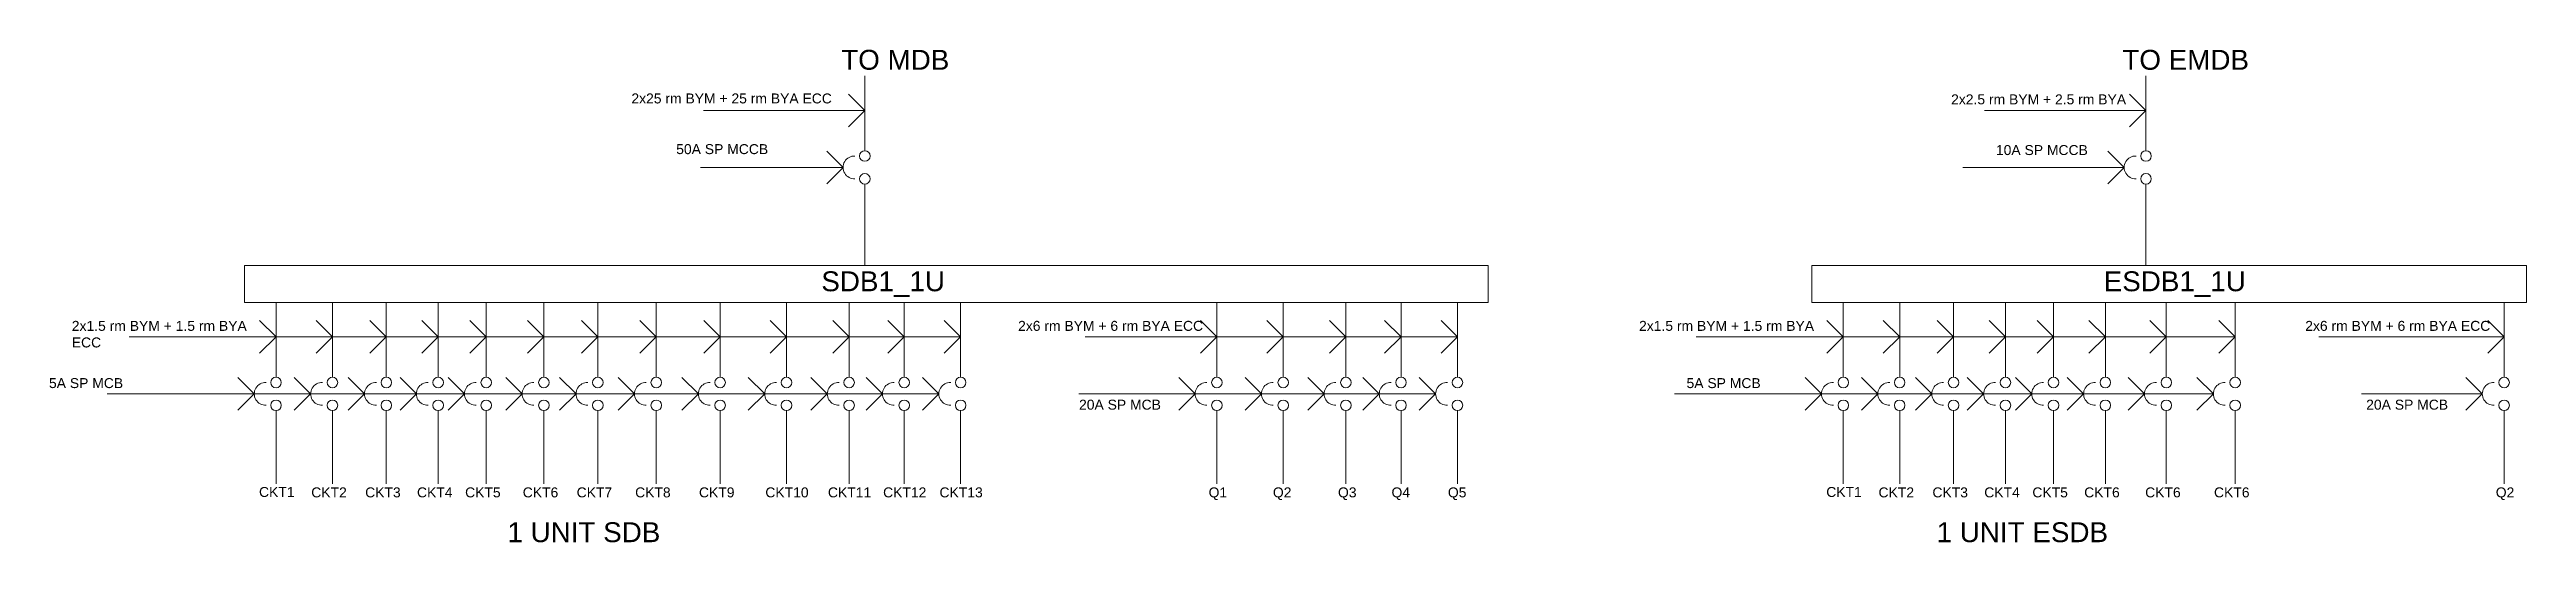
# Model space of a CAD drawing. Header units: inches. Extents: x 685 to 11694, y 256 to 9873.
# Drawn here: x 8707 to 11694, y 3210 to 3804 of the extents above; entities that cross this region are included whole.
import ezdxf

# ---------------------------------------------------------------- set-up
doc = ezdxf.new("R2010")
doc.units = ezdxf.units.IN
doc.header["$MEASUREMENT"] = 0
doc.layers.add('6.Circuits', color=255, linetype='Continuous', lineweight=15)
doc.styles.add('Text 1', font='arial.ttf', dxfattribs={"height": 6})

msp = doc.modelspace()

# ---------------------------------------------------------------- texts
at = {"layer": '6.Circuits', "attachment_point": 1, "style": 'Text 1'}
for s, width, heights, insert, char_height in [('TO {\\fArial Baltic|b0|i0|c186|p34;MDB}', 138.4182699, [68.84739], (9661.73847, 3803.52038), 24), ('{\\fArial Baltic|b0|i0|c186|p34;TO EMDB}', 164.9721584, [55.58215], (11206.48371, 3803.52038), 24), ('{\\fArial Baltic|b0|i0|c186|p34;2x}2{\\fArial Baltic|b0|i0|c186|p34;5 rm BYM + }2{\\fArial Baltic|b0|i0|c186|p34;5 rm BYA} ECC', 234.9454297, [37.98024], (9408.73927, 3750.92505), 12), ('{\\fArial Baltic|b0|i0|c186|p34;2x2.5 rm BYM + 2.5 rm BYA}', 234.9454297, [37.98024], (10999.98728, 3749.81472), 12), ('5{\\fArial Baltic|b0|i0|c186|p34;0A SP MCCB}', 234.9454297, [37.98024], (9462.78176, 3689.83127), 12), ('1{\\fArial Baltic|b0|i0|c186|p34;0A SP MCCB}', 234.9454297, [37.98024], (11054.02976, 3688.72095), 12), ('{\\fArial Baltic|b0|i0|c186|p34;SDB1}_1U', 14.5, [0], (9637.73847, 3536.52038), 24), ('{\\fArial Baltic|b0|i0|c186|p34;ESDB1}_1U', 24, [0], (11183.98371, 3536.52038), 24), ('{\\fArial Baltic|b0|i0|c186|p34;2x1.5 rm BYM + 1.5 rm BYA} ECC', 234.9454297, [37.98024], (8733.98847, 3476.77038), 12), ('{\\fArial Baltic|b0|i0|c186|p34;2x6 rm BYM + 6 rm BYA} ECC', 234.9454297, [37.98024], (9874.98847, 3476.77038), 12), ('2x1.5 rm BYM + 1.5 rm BYA', 234.9454297, [37.98024], (10623.73371, 3476.77038), 12), ('{\\fArial Baltic|b0|i0|c186|p34;2x6 rm BYM + 6 rm BYA} ECC', 234.9454297, [37.98024], (11426.98847, 3476.77038), 12), ('5A SP MCB', 234.9454297, [37.98024], (8706.48847, 3407.77038), 12), ('5A SP MCB', 234.9454297, [37.98024], (10680.98371, 3407.77038), 12), ('2{\\fArial Baltic|b0|i0|c186|p34;0A SP MCB}', 234.9454297, [37.98024], (9948.48371, 3381.77038), 12), ('20{\\fArial Baltic|b0|i0|c186|p34;A SP MCB}', 234.9454297, [37.98024], (11500.48371, 3381.77038), 12), ('{\\fArial Baltic|b0|i0|c186|p34;CKT1}', 14.5, [0], (8959.73847, 3276.52038), 12), ('{\\fArial Baltic|b0|i0|c186|p34;CKT}2', 14.5, [0], (9022.73847, 3276.02038), 12), ('{\\fArial Baltic|b0|i0|c186|p34;CKT}3', 14.5, [0], (9087.73847, 3276.02038), 12), ('{\\fArial Baltic|b0|i0|c186|p34;CKT}4', 14.5, [0], (9150.23847, 3276.02038), 12), ('{\\fArial Baltic|b0|i0|c186|p34;CKT}5', 14.5, [0], (9208.23847, 3276.02038), 12), ('{\\fArial Baltic|b0|i0|c186|p34;CKT}6', 14.5, [0], (9277.73847, 3276.02038), 12), ('{\\fArial Baltic|b0|i0|c186|p34;CKT}7', 21.2917635, [12.40928], (9342.73847, 3276.02038), 12), ('{\\fArial Baltic|b0|i0|c186|p34;CKT}8', 14.5, [0], (9413.23847, 3276.02038), 12), ('{\\fArial Baltic|b0|i0|c186|p34;CKT}9', 14.5, [0], (9490.23847, 3276.02038), 12), ('{\\fArial Baltic|b0|i0|c186|p34;CKT}10', 14.5, [0], (9570.23847, 3276.02038), 12), ('{\\fArial Baltic|b0|i0|c186|p34;CKT}11', 14.5, [0], (9645.73847, 3276.02038), 12), ('{\\fArial Baltic|b0|i0|c186|p34;CKT}12', 14.5, [0], (9712.23847, 3276.02038), 12), ('{\\fArial Baltic|b0|i0|c186|p34;CKT}13', 14.5, [0], (9780.23847, 3276.02038), 12), ('Q1', 14.5, [0], (10104.73847, 3276.02038), 12), ('{\\fArial Baltic|b0|i0|c186|p34;Q}2', 14.5, [0], (10182.23847, 3276.02038), 12), ('{\\fArial Baltic|b0|i0|c186|p34;Q}3', 14.5, [0], (10260.73847, 3276.02038), 12), ('{\\fArial Baltic|b0|i0|c186|p34;Q}4', 14.5, [0], (10325.23847, 3276.02038), 12), ('{\\fArial Baltic|b0|i0|c186|p34;Q}5', 14.5, [0], (10393.23847, 3276.02038), 12), ('{\\fArial Baltic|b0|i0|c186|p34;CKT1}', 14.5, [0], (10849.48371, 3276.52038), 12), ('{\\fArial Baltic|b0|i0|c186|p34;CKT}2', 14.5, [0], (10912.48371, 3276.02038), 12), ('{\\fArial Baltic|b0|i0|c186|p34;CKT}3', 14.5, [0], (10977.48371, 3276.02038), 12), ('{\\fArial Baltic|b0|i0|c186|p34;CKT}4', 14.5, [0], (11039.98371, 3276.02038), 12), ('{\\fArial Baltic|b0|i0|c186|p34;CKT}5', 14.5, [0], (11097.98371, 3276.02038), 12), ('{\\fArial Baltic|b0|i0|c186|p34;CKT}6', 14.5, [0], (11160.48371, 3276.02038), 12), ('{\\fArial Baltic|b0|i0|c186|p34;CKT}6', 14.5, [0], (11233.98371, 3276.02038), 12), ('{\\fArial Baltic|b0|i0|c186|p34;CKT}6', 14.5, [0], (11316.98371, 3276.02038), 12), ('{\\fArial Baltic|b0|i0|c186|p34;Q}2', 14.5, [0], (11656.73847, 3276.02038), 12), ('1 UNIT{\\fArial Baltic|b0|i0|c186|p34; SDB}', 331.0446353, [56.99717], (9259.23847, 3234.02038), 24), ('1 UNIT ESDB', 331.0446353, [56.99717], (10982.48371, 3234.02038), 24)]:
    msp.add_mtext_dynamic_manual_height_columns(s, width=width, gutter_width=30, heights=heights, dxfattribs=dict(at, insert=insert, char_height=char_height))

# ---------------------------------------------------------------- linework, layer by layer
at = {"layer": '6.Circuits'}
for p, q in [((9690.23847, 3689.02038), (9690.23847, 3772.02038)), ((11234.98371, 3689.02038), (11234.98371, 3772.02038)), ((9690.23847, 3730.52038), (9670.49323, 3750.26561)), ((11234.98371, 3730.52038), (11215.23847, 3750.26561)), ((9690.23847, 3730.52038), (9495.49799, 3730.52038)), ((9690.23847, 3730.52038), (9670.49323, 3710.77514)), ((11234.98371, 3730.52038), (11040.24323, 3730.52038)), ((11234.98371, 3730.52038), (11215.23847, 3710.77514)), ((9663.97894, 3661.77038), (9644.23371, 3681.51561)), ((9690.23847, 3681.88434), (9690.23847, 3689.02038)), ((11208.72418, 3661.77038), (11188.97894, 3681.51561)), ((11234.98371, 3681.88434), (11234.98371, 3689.02038)), ((9663.97894, 3661.77038), (9491.92827, 3661.77038)), ((9663.97894, 3661.77038), (9644.23371, 3642.02514)), ((11208.72418, 3661.77038), (11013.98371, 3661.77038)), ((11208.72418, 3661.77038), (11188.97894, 3642.02514)), ((9690.23847, 3641.65641), (9690.23847, 3636.52038)), ((9690.23847, 3636.52038), (9690.23847, 3543.52038)), ((11234.98371, 3641.65641), (11234.98371, 3636.52038)), ((11234.98371, 3636.52038), (11234.98371, 3543.52038)), ((8980.23847, 3416.02038), (8980.23847, 3499.02038)), ((9048.23847, 3416.02038), (9048.23847, 3499.02038)), ((9113.23847, 3416.02038), (9113.23847, 3499.02038)), ((9175.73847, 3416.02038), (9175.73847, 3499.02038)), ((9233.73847, 3416.02038), (9233.73847, 3499.02038)), ((9303.23847, 3416.02038), (9303.23847, 3499.02038)), ((9368.23847, 3416.02038), (9368.23847, 3499.02038)), ((9438.73847, 3416.02038), (9438.73847, 3499.02038)), ((9515.73847, 3416.02038), (9515.73847, 3499.02038)), ((9595.73847, 3416.02038), (9595.73847, 3499.02038)), ((9671.23847, 3416.02038), (9671.23847, 3499.02038)), ((9737.73847, 3416.02038), (9737.73847, 3499.02038)), ((9805.73847, 3416.02038), (9805.73847, 3499.02038)), ((10114.73847, 3416.02038), (10114.73847, 3499.02038)), ((10114.73847, 3416.02038), (10114.73847, 3499.02038)), ((10194.73847, 3416.02038), (10194.73847, 3499.02038)), ((10194.73847, 3416.02038), (10194.73847, 3499.02038)), ((10270.23847, 3416.02038), (10270.23847, 3499.02038)), ((10270.23847, 3416.02038), (10270.23847, 3499.02038)), ((10336.73847, 3416.02038), (10336.73847, 3499.02038)), ((10336.73847, 3416.02038), (10336.73847, 3499.02038)), ((10404.73847, 3416.02038), (10404.73847, 3499.02038)), ((10404.73847, 3416.02038), (10404.73847, 3499.02038)), ((10869.98371, 3416.02038), (10869.98371, 3499.02038)), ((10937.98371, 3416.02038), (10937.98371, 3499.02038)), ((11002.98371, 3416.02038), (11002.98371, 3499.02038)), ((11065.48371, 3416.02038), (11065.48371, 3499.02038)), ((11123.48371, 3416.02038), (11123.48371, 3499.02038)), ((11185.98371, 3416.02038), (11185.98371, 3499.02038)), ((11259.48371, 3416.02038), (11259.48371, 3499.02038)), ((11342.48371, 3416.02038), (11342.48371, 3499.02038)), ((11666.73847, 3416.02038), (11666.73847, 3499.02038)), ((11666.73847, 3416.02038), (11666.73847, 3499.02038)), ((8980.23847, 3457.52038), (8960.49323, 3477.26561)), ((9048.23847, 3457.52038), (9028.49323, 3477.26561)), ((9113.23847, 3457.52038), (9093.49323, 3477.26561)), ((9175.73847, 3457.52038), (9155.99323, 3477.26561)), ((9233.73847, 3457.52038), (9213.99323, 3477.26561)), ((9303.23847, 3457.52038), (9283.49323, 3477.26561)), ((9368.23847, 3457.52038), (9348.49323, 3477.26561)), ((9438.73847, 3457.52038), (9418.99323, 3477.26561)), ((9515.73847, 3457.52038), (9495.99323, 3477.26561)), ((9595.73847, 3457.52038), (9575.99323, 3477.26561)), ((9671.23847, 3457.52038), (9651.49323, 3477.26561)), ((9737.73847, 3457.52038), (9717.99323, 3477.26561)), ((9805.73847, 3457.52038), (9785.99323, 3477.26561)), ((10114.73847, 3457.52038), (10094.99323, 3477.26561)), ((10114.73847, 3457.52038), (10094.99323, 3477.26561)), ((10194.73847, 3457.52038), (10174.99323, 3477.26561)), ((10194.73847, 3457.52038), (10174.99323, 3477.26561)), ((10270.23847, 3457.52038), (10250.49323, 3477.26561)), ((10270.23847, 3457.52038), (10250.49323, 3477.26561)), ((10336.73847, 3457.52038), (10316.99323, 3477.26561)), ((10336.73847, 3457.52038), (10316.99323, 3477.26561)), ((10404.73847, 3457.52038), (10384.99323, 3477.26561)), ((10404.73847, 3457.52038), (10384.99323, 3477.26561)), ((10869.98371, 3457.52038), (10850.23847, 3477.26561)), ((10937.98371, 3457.52038), (10918.23847, 3477.26561)), ((11002.98371, 3457.52038), (10983.23847, 3477.26561)), ((11065.48371, 3457.52038), (11045.73847, 3477.26561)), ((11123.48371, 3457.52038), (11103.73847, 3477.26561)), ((11185.98371, 3457.52038), (11166.23847, 3477.26561)), ((11259.48371, 3457.52038), (11239.73847, 3477.26561)), ((11342.48371, 3457.52038), (11322.73847, 3477.26561)), ((11666.73847, 3457.52038), (11646.99323, 3477.26561)), ((11666.73847, 3457.52038), (11646.99323, 3477.26561)), ((8980.23847, 3457.52038), (8802.99799, 3457.52038)), ((8980.23847, 3457.52038), (8960.49323, 3437.77514)), ((9805.73847, 3457.52038), (8980.23847, 3457.52038)), ((9048.23847, 3457.52038), (9028.49323, 3437.77514)), ((9113.23847, 3457.52038), (9093.49323, 3437.77514)), ((9175.73847, 3457.52038), (9155.99323, 3437.77514)), ((9233.73847, 3457.52038), (9213.99323, 3437.77514)), ((9303.23847, 3457.52038), (9283.49323, 3437.77514)), ((9368.23847, 3457.52038), (9348.49323, 3437.77514)), ((9438.73847, 3457.52038), (9418.99323, 3437.77514)), ((9515.73847, 3457.52038), (9495.99323, 3437.77514)), ((9595.73847, 3457.52038), (9575.99323, 3437.77514)), ((9671.23847, 3457.52038), (9651.49323, 3437.77514)), ((9737.73847, 3457.52038), (9717.99323, 3437.77514)), ((9805.73847, 3457.52038), (9785.99323, 3437.77514)), ((10404.73847, 3457.52038), (9955.73847, 3457.52038)), ((10114.73847, 3457.52038), (10094.99323, 3437.77514)), ((10114.73847, 3457.52038), (10094.99323, 3437.77514)), ((10194.73847, 3457.52038), (10174.99323, 3437.77514)), ((10194.73847, 3457.52038), (10174.99323, 3437.77514)), ((10270.23847, 3457.52038), (10250.49323, 3437.77514)), ((10270.23847, 3457.52038), (10250.49323, 3437.77514)), ((10336.73847, 3457.52038), (10316.99323, 3437.77514)), ((10336.73847, 3457.52038), (10316.99323, 3437.77514)), ((10404.73847, 3457.52038), (10384.99323, 3437.77514)), ((10404.73847, 3457.52038), (10384.99323, 3437.77514)), ((10869.98371, 3457.52038), (10692.74323, 3457.52038)), ((10869.98371, 3457.52038), (10850.23847, 3437.77514)), ((11342.48371, 3457.52038), (10869.98371, 3457.52038)), ((10937.98371, 3457.52038), (10918.23847, 3437.77514)), ((11002.98371, 3457.52038), (10983.23847, 3437.77514)), ((11065.48371, 3457.52038), (11045.73847, 3437.77514)), ((11123.48371, 3457.52038), (11103.73847, 3437.77514)), ((11185.98371, 3457.52038), (11166.23847, 3437.77514)), ((11259.48371, 3457.52038), (11239.73847, 3437.77514)), ((11342.48371, 3457.52038), (11322.73847, 3437.77514)), ((11666.73847, 3457.52038), (11443.23847, 3457.52038)), ((11666.73847, 3457.52038), (11646.99323, 3437.77514)), ((11666.73847, 3457.52038), (11646.99323, 3437.77514)), ((8953.97894, 3388.77038), (8934.23371, 3408.51561)), ((8980.23847, 3408.88434), (8980.23847, 3416.02038)), ((9021.97894, 3388.77038), (9002.23371, 3408.51561)), ((9048.23847, 3408.88434), (9048.23847, 3416.02038)), ((9086.97894, 3388.77038), (9067.23371, 3408.51561)), ((9113.23847, 3408.88434), (9113.23847, 3416.02038)), ((9149.47894, 3388.77038), (9129.73371, 3408.51561)), ((9175.73847, 3408.88434), (9175.73847, 3416.02038)), ((9207.47894, 3388.77038), (9187.73371, 3408.51561)), ((9233.73847, 3408.88434), (9233.73847, 3416.02038)), ((9276.97894, 3388.77038), (9257.23371, 3408.51561)), ((9303.23847, 3408.88434), (9303.23847, 3416.02038)), ((9341.97894, 3388.77038), (9322.23371, 3408.51561)), ((9368.23847, 3408.88434), (9368.23847, 3416.02038)), ((9412.47894, 3388.77038), (9392.73371, 3408.51561)), ((9438.73847, 3408.88434), (9438.73847, 3416.02038)), ((9489.47894, 3388.77038), (9469.73371, 3408.51561)), ((9515.73847, 3408.88434), (9515.73847, 3416.02038)), ((9569.47894, 3388.77038), (9549.73371, 3408.51561)), ((9595.73847, 3408.88434), (9595.73847, 3416.02038)), ((9644.97894, 3388.77038), (9625.23371, 3408.51561)), ((9671.23847, 3408.88434), (9671.23847, 3416.02038)), ((9711.47894, 3388.77038), (9691.73371, 3408.51561)), ((9737.73847, 3408.88434), (9737.73847, 3416.02038)), ((9779.47894, 3388.77038), (9759.73371, 3408.51561)), ((9805.73847, 3408.88434), (9805.73847, 3416.02038)), ((10088.47894, 3388.77038), (10068.73371, 3408.51561)), ((10114.73847, 3408.88434), (10114.73847, 3416.02038)), ((10114.73847, 3408.88434), (10114.73847, 3416.02038)), ((10168.47894, 3388.77038), (10148.73371, 3408.51561)), ((10194.73847, 3408.88434), (10194.73847, 3416.02038)), ((10194.73847, 3408.88434), (10194.73847, 3416.02038)), ((10243.97894, 3388.77038), (10224.23371, 3408.51561)), ((10270.23847, 3408.88434), (10270.23847, 3416.02038)), ((10270.23847, 3408.88434), (10270.23847, 3416.02038)), ((10310.47894, 3388.77038), (10290.73371, 3408.51561)), ((10336.73847, 3408.88434), (10336.73847, 3416.02038)), ((10336.73847, 3408.88434), (10336.73847, 3416.02038)), ((10378.47894, 3388.77038), (10358.73371, 3408.51561)), ((10404.73847, 3408.88434), (10404.73847, 3416.02038)), ((10404.73847, 3408.88434), (10404.73847, 3416.02038)), ((10843.72418, 3388.77038), (10823.97894, 3408.51561)), ((10869.98371, 3408.88434), (10869.98371, 3416.02038)), ((10911.72418, 3388.77038), (10891.97894, 3408.51561)), ((10937.98371, 3408.88434), (10937.98371, 3416.02038)), ((10976.72418, 3388.77038), (10956.97894, 3408.51561)), ((11002.98371, 3408.88434), (11002.98371, 3416.02038)), ((11039.22418, 3388.77038), (11019.47894, 3408.51561)), ((11065.48371, 3408.88434), (11065.48371, 3416.02038)), ((11097.22418, 3388.77038), (11077.47894, 3408.51561)), ((11123.48371, 3408.88434), (11123.48371, 3416.02038)), ((11159.72418, 3388.77038), (11139.97894, 3408.51561)), ((11185.98371, 3408.88434), (11185.98371, 3416.02038)), ((11233.22418, 3388.77038), (11213.47894, 3408.51561)), ((11259.48371, 3408.88434), (11259.48371, 3416.02038)), ((11316.22418, 3388.77038), (11296.47894, 3408.51561)), ((11342.48371, 3408.88434), (11342.48371, 3416.02038)), ((11640.47894, 3388.77038), (11620.73371, 3408.51561)), ((11666.73847, 3408.88434), (11666.73847, 3416.02038)), ((11666.73847, 3408.88434), (11666.73847, 3416.02038)), ((8953.97894, 3388.77038), (8776.73847, 3388.77038)), ((8953.97894, 3388.77038), (8934.23371, 3369.02514)), ((9779.47894, 3388.77038), (8953.97894, 3388.77038)), ((9021.97894, 3388.77038), (9002.23371, 3369.02514)), ((9086.97894, 3388.77038), (9067.23371, 3369.02514)), ((9149.47894, 3388.77038), (9129.73371, 3369.02514)), ((9207.47894, 3388.77038), (9187.73371, 3369.02514)), ((9276.97894, 3388.77038), (9257.23371, 3369.02514)), ((9341.97894, 3388.77038), (9322.23371, 3369.02514)), ((9412.47894, 3388.77038), (9392.73371, 3369.02514)), ((9489.47894, 3388.77038), (9469.73371, 3369.02514)), ((9569.47894, 3388.77038), (9549.73371, 3369.02514)), ((9644.97894, 3388.77038), (9625.23371, 3369.02514)), ((9711.47894, 3388.77038), (9691.73371, 3369.02514)), ((9779.47894, 3388.77038), (9759.73371, 3369.02514)), ((10378.47894, 3388.77038), (9948.23847, 3388.77038)), ((10088.47894, 3388.77038), (10068.73371, 3369.02514)), ((10168.47894, 3388.77038), (10148.73371, 3369.02514)), ((10243.97894, 3388.77038), (10224.23371, 3369.02514)), ((10310.47894, 3388.77038), (10290.73371, 3369.02514)), ((10378.47894, 3388.77038), (10358.73371, 3369.02514)), ((10843.72418, 3388.77038), (10666.48371, 3388.77038)), ((10843.72418, 3388.77038), (10823.97894, 3369.02514)), ((11316.22418, 3388.77038), (10843.72418, 3388.77038)), ((10911.72418, 3388.77038), (10891.97894, 3369.02514)), ((10976.72418, 3388.77038), (10956.97894, 3369.02514)), ((11039.22418, 3388.77038), (11019.47894, 3369.02514)), ((11097.22418, 3388.77038), (11077.47894, 3369.02514)), ((11159.72418, 3388.77038), (11139.97894, 3369.02514)), ((11233.22418, 3388.77038), (11213.47894, 3369.02514)), ((11316.22418, 3388.77038), (11296.47894, 3369.02514)), ((11640.47894, 3388.77038), (11494.73847, 3388.77038)), ((11640.47894, 3388.77038), (11620.73371, 3369.02514)), ((8980.23847, 3368.65641), (8980.23847, 3363.52038)), ((8980.23847, 3280.52038), (8980.23847, 3363.52038)), ((9048.23847, 3368.65641), (9048.23847, 3363.52038)), ((9048.23847, 3280.52038), (9048.23847, 3363.52038)), ((9113.23847, 3368.65641), (9113.23847, 3363.52038)), ((9113.23847, 3280.52038), (9113.23847, 3363.52038)), ((9175.73847, 3368.65641), (9175.73847, 3363.52038)), ((9175.73847, 3280.52038), (9175.73847, 3363.52038)), ((9233.73847, 3368.65641), (9233.73847, 3363.52038)), ((9233.73847, 3280.52038), (9233.73847, 3363.52038)), ((9303.23847, 3368.65641), (9303.23847, 3363.52038)), ((9303.23847, 3280.52038), (9303.23847, 3363.52038)), ((9368.23847, 3368.65641), (9368.23847, 3363.52038)), ((9368.23847, 3280.52038), (9368.23847, 3363.52038)), ((9438.73847, 3368.65641), (9438.73847, 3363.52038)), ((9438.73847, 3280.52038), (9438.73847, 3363.52038)), ((9515.73847, 3368.65641), (9515.73847, 3363.52038)), ((9515.73847, 3280.52038), (9515.73847, 3363.52038)), ((9595.73847, 3368.65641), (9595.73847, 3363.52038)), ((9595.73847, 3280.52038), (9595.73847, 3363.52038)), ((9671.23847, 3368.65641), (9671.23847, 3363.52038)), ((9671.23847, 3280.52038), (9671.23847, 3363.52038)), ((9737.73847, 3368.65641), (9737.73847, 3363.52038)), ((9737.73847, 3280.52038), (9737.73847, 3363.52038)), ((9805.73847, 3368.65641), (9805.73847, 3363.52038)), ((9805.73847, 3280.52038), (9805.73847, 3363.52038)), ((10114.73847, 3368.65641), (10114.73847, 3363.52038)), ((10114.73847, 3368.65641), (10114.73847, 3363.52038)), ((10114.73847, 3280.52038), (10114.73847, 3363.52038)), ((10114.73847, 3280.52038), (10114.73847, 3363.52038)), ((10194.73847, 3368.65641), (10194.73847, 3363.52038)), ((10194.73847, 3368.65641), (10194.73847, 3363.52038)), ((10194.73847, 3280.52038), (10194.73847, 3363.52038)), ((10194.73847, 3280.52038), (10194.73847, 3363.52038)), ((10270.23847, 3368.65641), (10270.23847, 3363.52038)), ((10270.23847, 3368.65641), (10270.23847, 3363.52038)), ((10270.23847, 3280.52038), (10270.23847, 3363.52038)), ((10270.23847, 3280.52038), (10270.23847, 3363.52038)), ((10336.73847, 3368.65641), (10336.73847, 3363.52038)), ((10336.73847, 3368.65641), (10336.73847, 3363.52038)), ((10336.73847, 3280.52038), (10336.73847, 3363.52038)), ((10336.73847, 3280.52038), (10336.73847, 3363.52038)), ((10404.73847, 3368.65641), (10404.73847, 3363.52038)), ((10404.73847, 3368.65641), (10404.73847, 3363.52038)), ((10404.73847, 3280.52038), (10404.73847, 3363.52038)), ((10404.73847, 3280.52038), (10404.73847, 3363.52038)), ((10869.98371, 3368.65641), (10869.98371, 3363.52038)), ((10869.98371, 3280.52038), (10869.98371, 3363.52038)), ((10937.98371, 3368.65641), (10937.98371, 3363.52038)), ((10937.98371, 3280.52038), (10937.98371, 3363.52038)), ((11002.98371, 3368.65641), (11002.98371, 3363.52038)), ((11002.98371, 3280.52038), (11002.98371, 3363.52038)), ((11065.48371, 3368.65641), (11065.48371, 3363.52038)), ((11065.48371, 3280.52038), (11065.48371, 3363.52038)), ((11123.48371, 3368.65641), (11123.48371, 3363.52038)), ((11123.48371, 3280.52038), (11123.48371, 3363.52038)), ((11185.98371, 3368.65641), (11185.98371, 3363.52038)), ((11185.98371, 3280.52038), (11185.98371, 3363.52038)), ((11259.48371, 3368.65641), (11259.48371, 3363.52038)), ((11259.48371, 3280.52038), (11259.48371, 3363.52038)), ((11342.48371, 3368.65641), (11342.48371, 3363.52038)), ((11342.48371, 3280.52038), (11342.48371, 3363.52038)), ((11666.73847, 3368.65641), (11666.73847, 3363.52038)), ((11666.73847, 3368.65641), (11666.73847, 3363.52038)), ((11666.73847, 3280.52038), (11666.73847, 3363.52038)), ((11666.73847, 3280.52038), (11666.73847, 3363.52038))]:
    msp.add_line(p, q, dxfattribs=at)
for points in [[(8942.23847, 3543.52038), (10441.73847, 3543.52038), (10441.73847, 3499.02038), (8942.23847, 3499.02038)], [(10831.98371, 3543.52038), (11693.73847, 3543.52038), (11693.73847, 3499.02038), (10831.98371, 3499.02038)]]:
    msp.add_lwpolyline(points, close=True, dxfattribs=at)
for centre in [(9690.23847, 3675.52038), (11234.98371, 3675.52038), (9690.23847, 3648.02038), (11234.98371, 3648.02038), (8980.23847, 3402.52038), (9048.23847, 3402.52038), (9113.23847, 3402.52038), (9175.73847, 3402.52038), (9233.73847, 3402.52038), (9303.23847, 3402.52038), (9368.23847, 3402.52038), (9438.73847, 3402.52038), (9515.73847, 3402.52038), (9595.73847, 3402.52038), (9671.23847, 3402.52038), (9737.73847, 3402.52038), (9805.73847, 3402.52038), (10114.73847, 3402.52038), (10114.73847, 3402.52038), (10194.73847, 3402.52038), (10194.73847, 3402.52038), (10270.23847, 3402.52038), (10270.23847, 3402.52038), (10336.73847, 3402.52038), (10336.73847, 3402.52038), (10404.73847, 3402.52038), (10404.73847, 3402.52038), (10869.98371, 3402.52038), (10937.98371, 3402.52038), (11002.98371, 3402.52038), (11065.48371, 3402.52038), (11123.48371, 3402.52038), (11185.98371, 3402.52038), (11259.48371, 3402.52038), (11342.48371, 3402.52038), (11666.73847, 3402.52038), (11666.73847, 3402.52038), (8980.23847, 3375.02038), (9048.23847, 3375.02038), (9113.23847, 3375.02038), (9175.73847, 3375.02038), (9233.73847, 3375.02038), (9303.23847, 3375.02038), (9368.23847, 3375.02038), (9438.73847, 3375.02038), (9515.73847, 3375.02038), (9595.73847, 3375.02038), (9671.23847, 3375.02038), (9737.73847, 3375.02038), (9805.73847, 3375.02038), (10114.73847, 3375.02038), (10114.73847, 3375.02038), (10194.73847, 3375.02038), (10194.73847, 3375.02038), (10270.23847, 3375.02038), (10270.23847, 3375.02038), (10336.73847, 3375.02038), (10336.73847, 3375.02038), (10404.73847, 3375.02038), (10404.73847, 3375.02038), (10869.98371, 3375.02038), (10937.98371, 3375.02038), (11002.98371, 3375.02038), (11065.48371, 3375.02038), (11123.48371, 3375.02038), (11185.98371, 3375.02038), (11259.48371, 3375.02038), (11342.48371, 3375.02038), (11666.73847, 3375.02038), (11666.73847, 3375.02038)]:
    msp.add_circle(centre, 6.36396, dxfattribs=at)
for centre in [(9677.73847, 3661.77038), (11222.48371, 3661.77038), (8967.73847, 3388.77038), (9035.73847, 3388.77038), (9100.73847, 3388.77038), (9163.23847, 3388.77038), (9221.23847, 3388.77038), (9290.73847, 3388.77038), (9355.73847, 3388.77038), (9426.23847, 3388.77038), (9503.23847, 3388.77038), (9583.23847, 3388.77038), (9658.73847, 3388.77038), (9725.23847, 3388.77038), (9793.23847, 3388.77038), (10102.23847, 3388.77038), (10102.23847, 3388.77038), (10182.23847, 3388.77038), (10182.23847, 3388.77038), (10257.73847, 3388.77038), (10257.73847, 3388.77038), (10324.23847, 3388.77038), (10324.23847, 3388.77038), (10392.23847, 3388.77038), (10392.23847, 3388.77038), (10857.48371, 3388.77038), (10925.48371, 3388.77038), (10990.48371, 3388.77038), (11052.98371, 3388.77038), (11110.98371, 3388.77038), (11173.48371, 3388.77038), (11246.98371, 3388.77038), (11329.98371, 3388.77038), (11654.23847, 3388.77038), (11654.23847, 3388.77038)]:
    msp.add_arc(centre, 13.75953, 87.86789506, 272.13210494, dxfattribs=at)

msp.set_redraw_order([(e.dxf.handle, doc.entitydb.next_handle()) for e in msp.query("TEXT MTEXT ATTDEF DIMENSION ARC_DIMENSION")])  # texts and dimensions are drawn at this point

doc.saveas('drawing.dxf')
